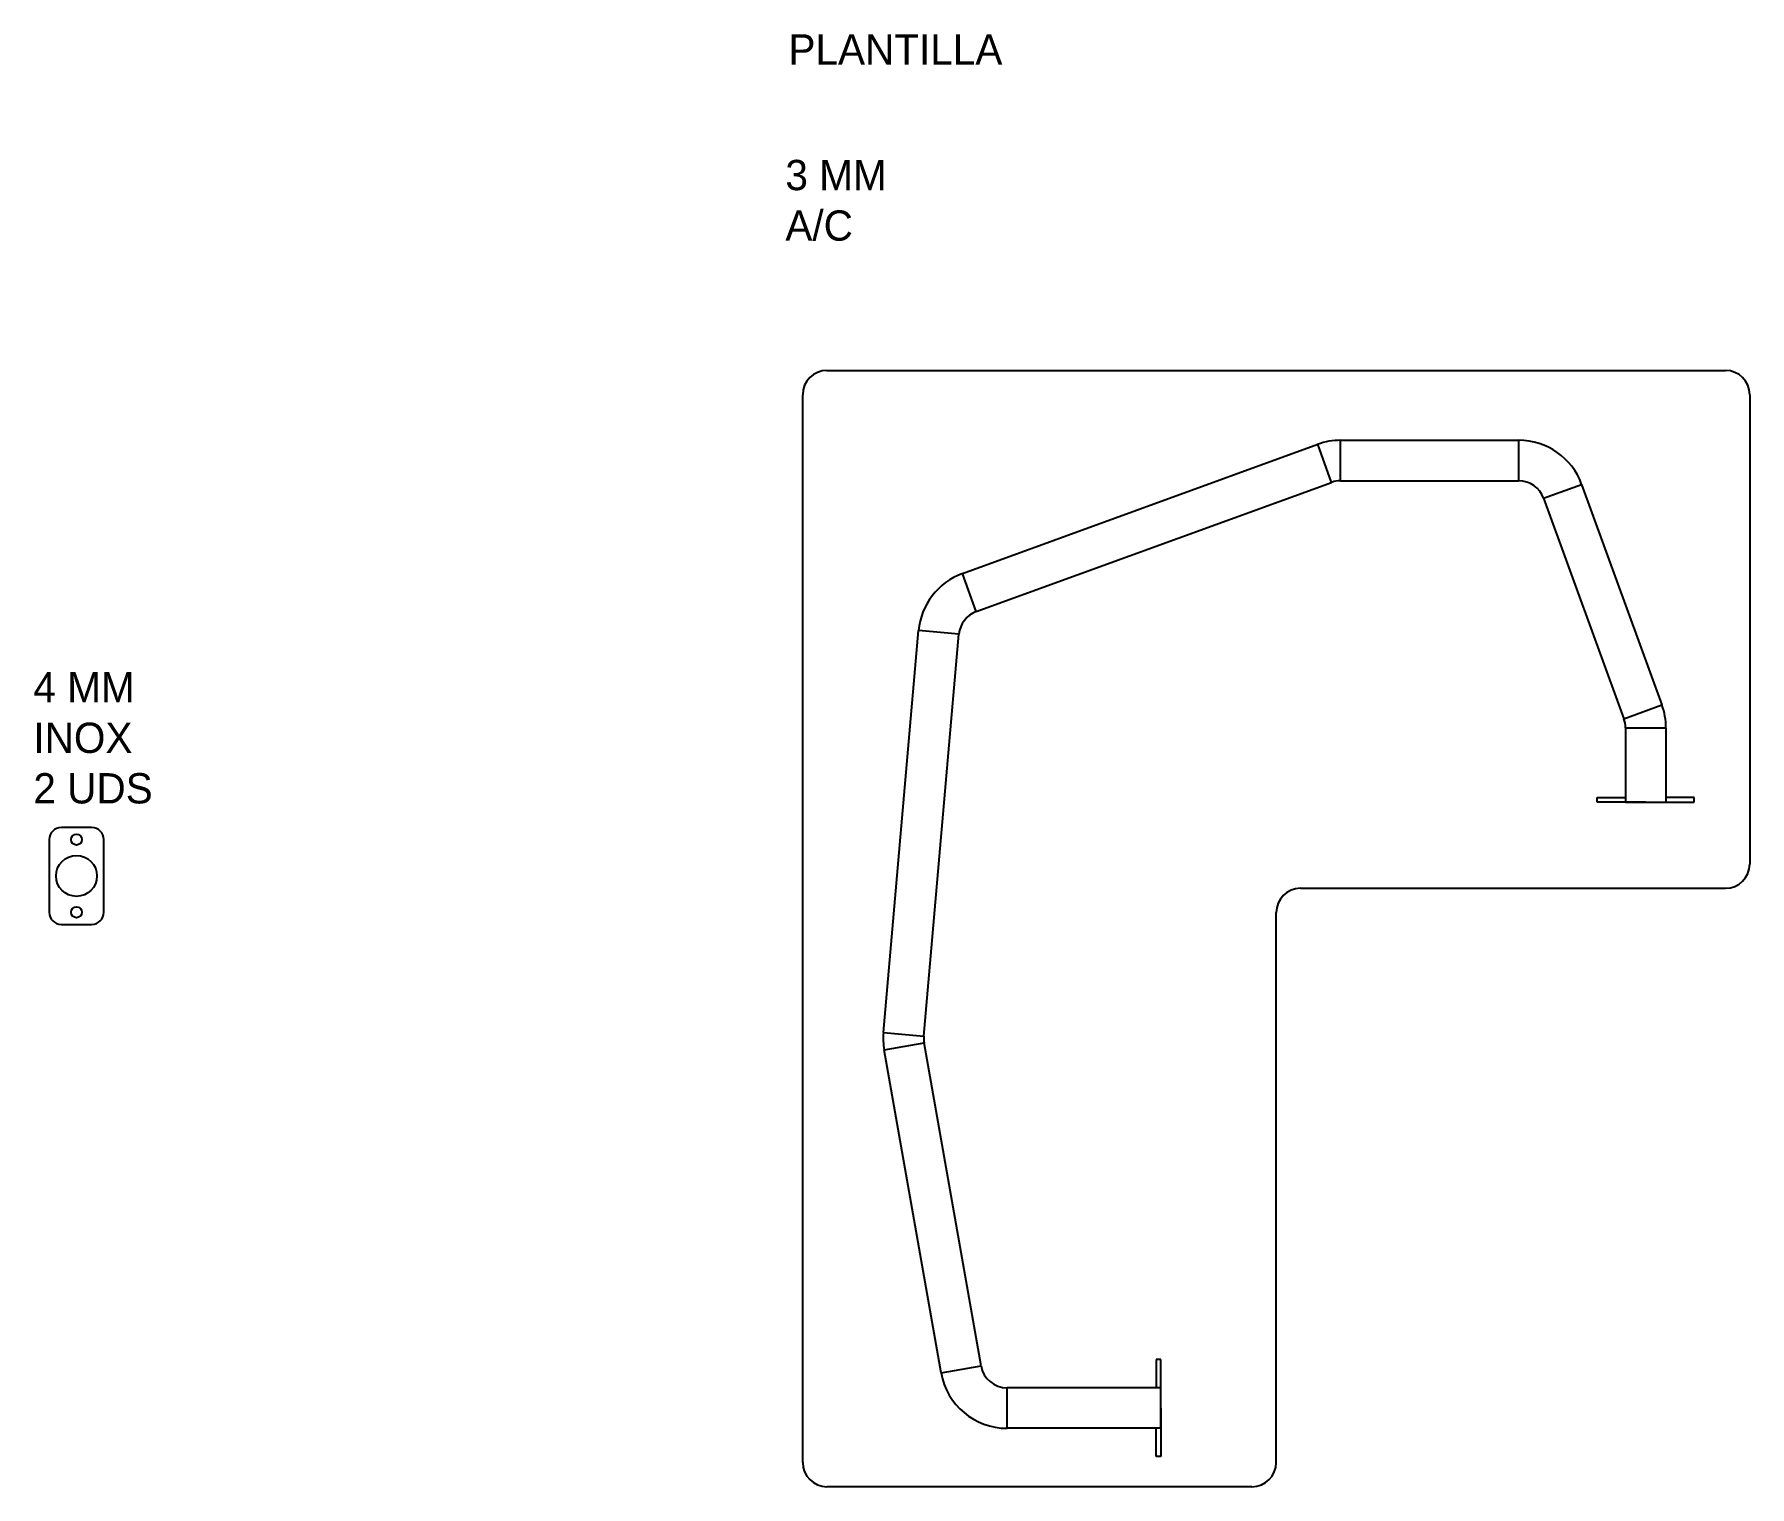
# Model space of a CAD drawing. Extents: x -1082 to 3880, y 0 to 1485.
# Drawn here: x 2465 to 3880, y 285 to 1484 of the extents above; entities that cross this region are included whole.
import ezdxf

# ---------------------------------------------------------------- set-up
doc = ezdxf.new("R2010")
doc.units = 0
doc.header["$LTSCALE"] = 5
doc.layers.get('0').update_dxf_attribs({"linetype": 'CONTINUOUS'})
doc.layers.add('MARCADO', color=1, linetype='CONTINUOUS')

msp = doc.modelspace()

# ---------------------------------------------------------------- texts
at = {"color": 5, "char_height": 25, "attachment_point": 1}
for s, insert in [('PLANTILLA', (3086.957, 1483.59)), ('3 MM\\PA/C', (3084.429, 1379.941)), ('4 MM\\PINOX\\P2 UDS', (2464.035, 957.184))]:
    msp.add_mtext_dynamic_manual_height_columns(s, width=490.69745, gutter_width=87.5, heights=[0], dxfattribs=dict(at, insert=insert))

# ---------------------------------------------------------------- linework, layer by layer
at = {"color": 5}
for p, q in [((3118.771, 1206.136), (3860.003, 1206.136)), ((3098.771, 304.956), (3098.771, 1186.136)), ((3880.003, 1186.136), (3880.003, 798.786)), ((3509.387, 778.786), (3860.003, 778.786)), ((3489.387, 304.956), (3489.387, 758.786)), ((3469.387, 284.956), (3118.771, 284.956))]:
    msp.add_line(p, q, dxfattribs=at)
at = {"linetype": 'Continuous'}
for p, q in [((2512.12, 829.016), (2487.12, 829.016)), ((2477.12, 819.016), (2477.12, 759.016)), ((2522.12, 759.016), (2522.12, 819.016)), ((2487.12, 749.016), (2512.12, 749.016))]:
    msp.add_line(p, q, dxfattribs=at)
for centre in [(2499.62, 819.016), (2499.62, 759.016)]:
    msp.add_circle(centre, 4.5, dxfattribs=at)
msp.add_circle((2499.62, 789.016), 16.9)
at = {"color": 5}
for centre, start, end in [((3118.771, 1186.136), 90, 180), ((3860.003, 1186.136), 0, 90), ((3860.003, 798.786), 270, 0), ((3509.387, 758.786), 90, 180), ((3118.771, 304.956), 180, 270), ((3469.387, 304.956), 270, 0)]:
    msp.add_arc(centre, 20, start, end, dxfattribs=at)
at = {"linetype": 'Continuous'}
for centre, start, end in [((2487.12, 819.016), 90, 180), ((2512.12, 819.016), 0, 90), ((2487.12, 759.016), 180, 270), ((2512.12, 759.016), 270, 0)]:
    msp.add_arc(centre, 10, start, end, dxfattribs=at)
at = {"layer": 'MARCADO', "linetype": 'Continuous'}
for p, q in [((3542.498, 1148.54), (3689.46, 1148.54)), ((3230.522, 1038.536), (3523.601, 1145.208)), ((3241.945, 1007.15), (3535.025, 1113.823)), ((3542.498, 1115.14), (3689.46, 1115.14)), ((3741.38, 1112.183), (3807.625, 930.137)), ((3709.993, 1100.762), (3776.238, 918.716)), ((3165.361, 659.765), (3194.379, 991.433)), ((3198.634, 656.854), (3227.651, 988.522)), ((3777.555, 911.244), (3777.555, 849.84)), ((3810.955, 911.244), (3810.955, 849.84)), ((3245.885, 384.596), (3198.883, 651.156)), ((3212.992, 378.796), (3165.991, 645.356)), ((3394.255, 366.54), (3267.403, 366.54)), ((3394.255, 333.14), (3267.403, 333.14))]:
    msp.add_line(p, q, dxfattribs=at)
at = {"layer": 'MARCADO'}
for p, q in [((3542.498, 1115.14), (3542.498, 1148.54)), ((3689.46, 1115.14), (3689.46, 1148.54)), ((3535.025, 1113.823), (3523.601, 1145.208)), ((3709.993, 1100.762), (3741.38, 1112.183)), ((3241.945, 1007.15), (3230.522, 1038.536)), ((3227.651, 988.522), (3194.379, 991.433)), ((3776.238, 918.716), (3807.625, 930.137)), ((3777.555, 911.244), (3810.955, 911.244)), ((3754.255, 849.84), (3754.255, 853.84)), ((3754.255, 853.84), (3777.555, 853.84)), ((3794.255, 849.84), (3754.255, 849.84)), ((3777.555, 849.84), (3810.955, 849.84)), ((3794.255, 849.84), (3834.255, 849.84)), ((3834.255, 853.84), (3810.955, 853.84)), ((3834.255, 849.84), (3834.255, 853.84)), ((3165.361, 659.765), (3198.634, 656.854)), ((3165.991, 645.356), (3198.883, 651.156)), ((3212.992, 378.796), (3245.885, 384.596)), ((3394.255, 389.84), (3390.255, 389.84)), ((3390.255, 389.84), (3390.255, 366.54)), ((3394.255, 349.84), (3394.255, 389.84)), ((3267.403, 333.14), (3267.403, 366.54)), ((3394.255, 333.14), (3394.255, 366.54)), ((3394.255, 349.84), (3394.255, 309.84)), ((3390.255, 309.84), (3390.255, 333.14)), ((3394.255, 309.84), (3390.255, 309.84))]:
    msp.add_line(p, q, dxfattribs=at)
for centre, radius, start, end in [((3542.498, 1093.29), 55.25, 90, 110), ((3689.46, 1093.29), 55.25, 19.996016, 90), ((3542.498, 1093.29), 21.85, 90, 110), ((3689.46, 1093.29), 21.85, 19.996016, 90), ((3249.418, 986.618), 55.25, 110, 175), ((3249.418, 986.618), 21.85, 110, 175), ((3755.705, 911.244), 55.25, 0, 19.996016), ((3755.705, 911.244), 21.85, 0, 19.996016), ((3220.401, 654.95), 55.25, 175, 190), ((3220.401, 654.95), 21.85, 175, 190), ((3267.403, 388.39), 21.85, 190, 270), ((3267.403, 388.39), 55.25, 190, 270)]:
    msp.add_arc(centre, radius, start, end, dxfattribs=at)

msp.set_redraw_order([(e.dxf.handle, doc.entitydb.next_handle()) for e in msp.query("TEXT MTEXT ATTDEF DIMENSION ARC_DIMENSION")])  # texts and dimensions are drawn at this point

doc.saveas('drawing.dxf')
